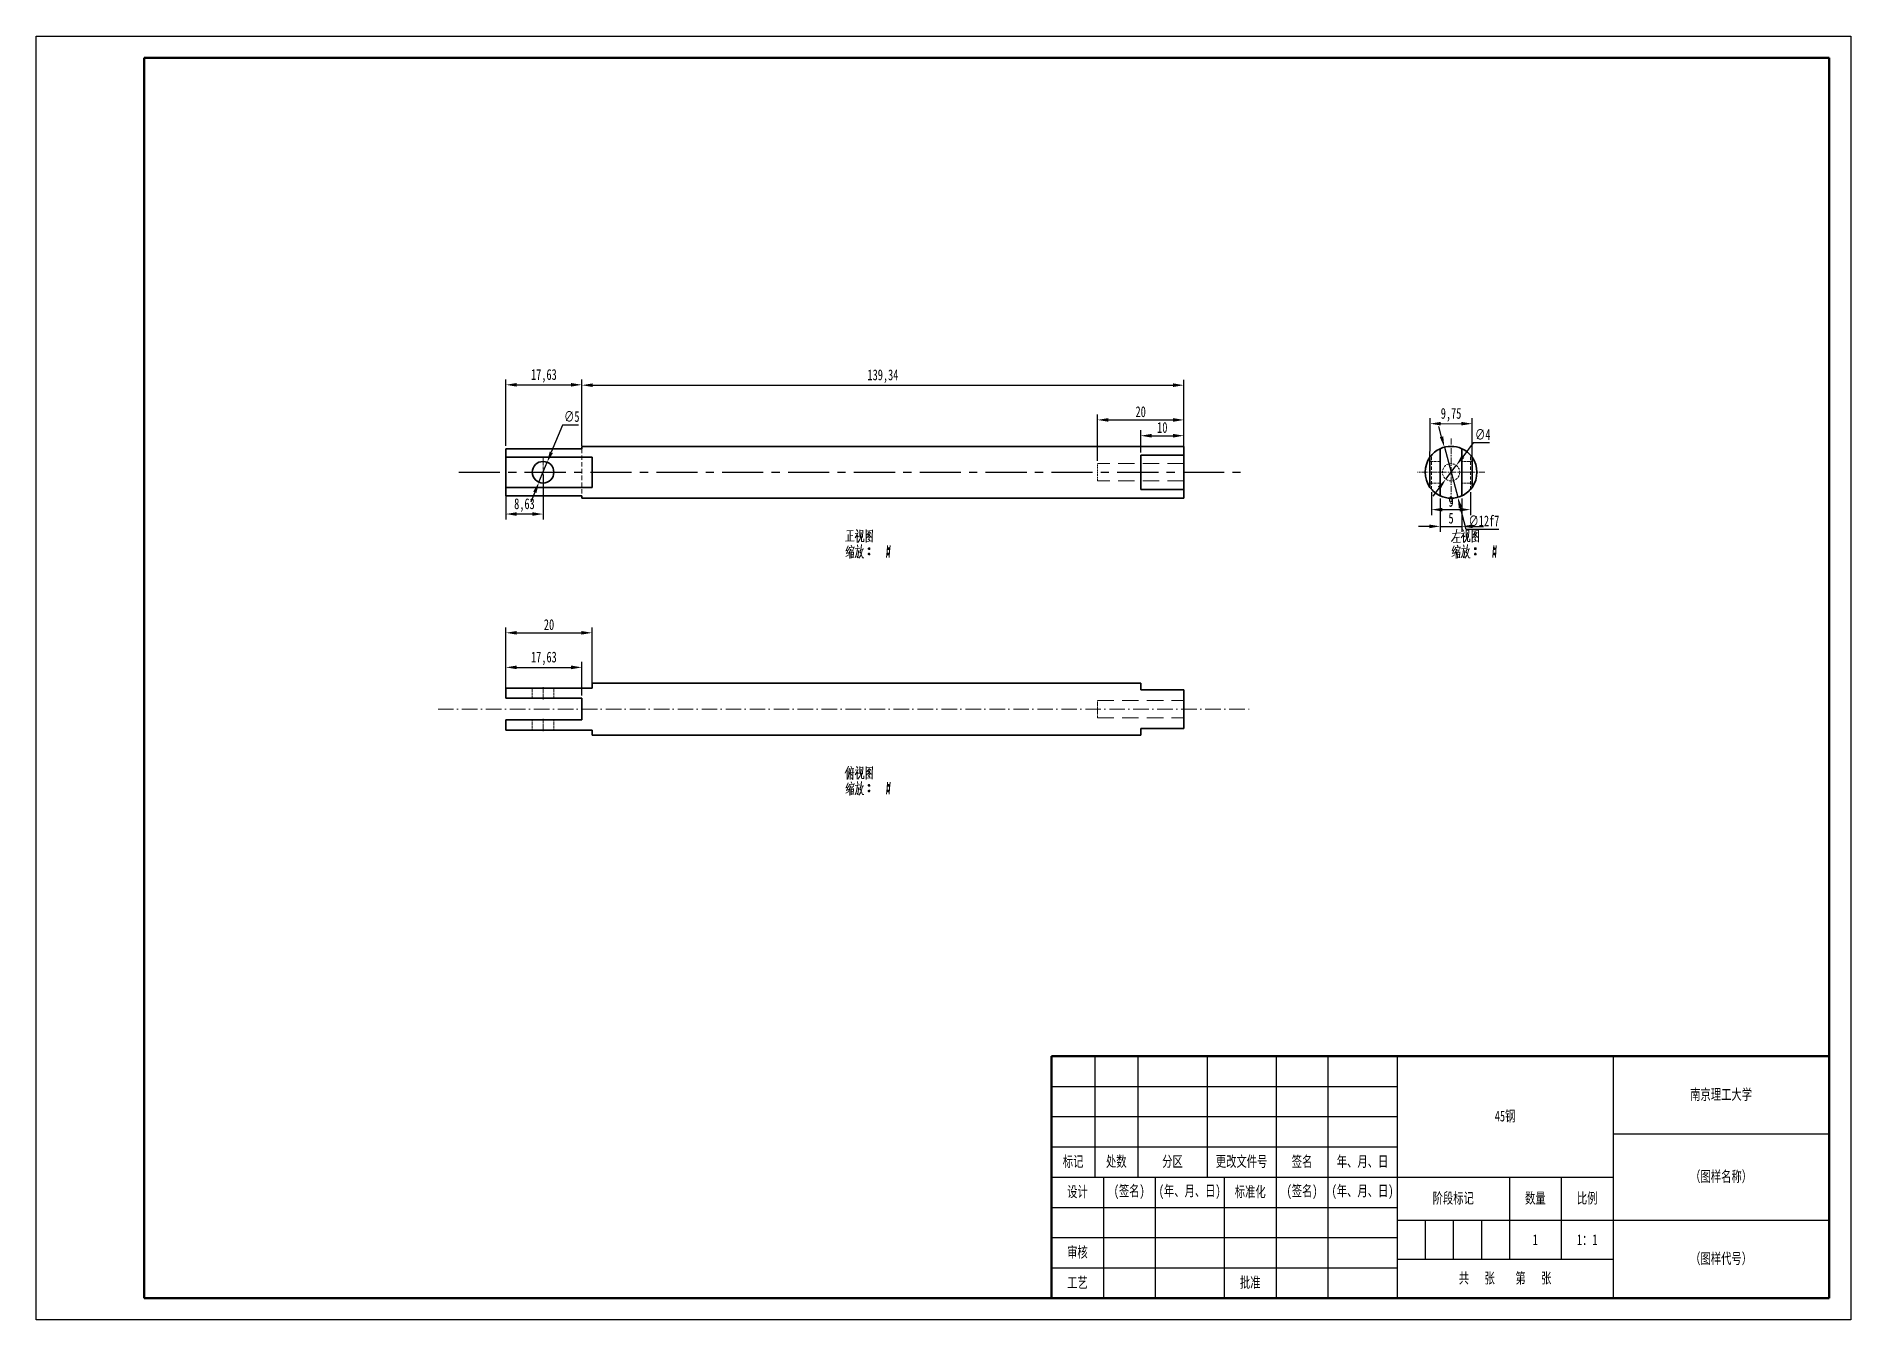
# Model space of a CAD drawing. Header units: millimetres. Extents: x 1050 to 2021, y 766 to 1186.
# Drawn here: x 1050 to 1470, y 765.6 to 1062.6 of the extents above; entities that cross this region are included whole.
import ezdxf

# ---------------------------------------------------------------- set-up
doc = ezdxf.new("R2010")
doc.units = ezdxf.units.MM
doc.header["$LTSCALE"] = 0.3
for name, pattern in [('CENTER', [50.8, 31.75, -6.35, 6.35, -6.35]), ('DASHDOT', [18.5, 12, -3, 0.5, -3]), ('DASHED', [19.05, 12.7, -6.35])]:
    doc.linetypes.add(name, pattern=pattern)
for name, color, linetype, lineweight in [('尺寸线', 3, 'Continuous', 25), ('粗实线', 7, 'Continuous', 50), ('细实线', 7, 'Continuous', 25), ('细文本', 7, 'Continuous', 25), ('细点画线', 1, 'CENTER', 25), ('虚线', 2, 'DASHED', 25)]:
    doc.layers.add(name, color=color, linetype=linetype, lineweight=lineweight)
doc.styles.add('NUT Standard', font='simfang.ttf', dxfattribs={"width": 0.7, "height": 2.5})
doc.dimstyles.new('NUT Standard', dxfattribs={"dimtxt": 2.5, "dimasz": 2.5, "dimexe": 1.25, "dimexo": 0.625, "dimtad": 1, "dimtoh": 1, "dimtxsty": 'NUT Standard', "dimcen": 2.5, "dimadec": 0, "dimazin": 0, "dimtfac": 1, "dimtmove": 0, "dimatfit": 3, "dimfxl": 1, "dimarcsym": 0})

msp = doc.modelspace()

# ---------------------------------------------------------------- texts
at = {"layer": '粗实线', "char_height": 2.5, "attachment_point": 5, "style": 'NUT Standard'}
for s, insert in [('\\pxqc;{\\fFangSong|b0|i0|c134|p49;1}', (1397.042, 784.119)), ('\\pxqc;{\\fFangSong|b0|i0|c134|p49;1：1}', (1409.042, 784.119))]:
    msp.add_mtext_dynamic_manual_height_columns(s, width=12, gutter_width=12.5, heights=[0], dxfattribs=dict(at, insert=insert))
at = {"layer": '细文本', "char_height": 2.5, "attachment_point": 5, "style": 'NUT Standard'}
for s, insert, width in [('{\\fFangSong|b0|i0|c134|p49;南京理工大学}', (1440.042, 817.619), 50), ('45钢', (1390.042, 812.619), 50), ('标记', (1290.042, 802.119), 10), ('处数', (1300.042, 802.119), 10), ('分区', (1313.042, 802.119), 16), ('更改文件号', (1329.042, 802.119), 16), ('签名', (1343.042, 802.119), 12), ('年、月、日', (1357.042, 802.119), 16), ('（图样名称）', (1440.042, 798.619), 50), ('设计', (1291.042, 795.119), 12), ('(签名)', (1303.042, 795.119), 12), ('(年、月、日)', (1317.042, 795.119), 16), ('标准化', (1331.042, 795.119), 12), ('(签名)', (1343.042, 795.119), 12), ('(年、月、日)', (1357.042, 795.119), 16), ('阶段标记', (1378.042, 793.619), 26), ('数量', (1397.042, 793.619), 12), ('比例', (1409.042, 793.619), 12), ('审核', (1291.042, 781.119), 12), ('（图样代号）', (1440.042, 779.619), 50), ('工艺', (1291.042, 774.119), 12), ('批准', (1331.042, 774.119), 12), ('共   张    第   张', (1390.042, 775.119), 50)]:
    msp.add_mtext(s, dxfattribs=dict(at, insert=insert, width=width))

# ---------------------------------------------------------------- blocks, each defined once
blk = doc.blocks.new('*D5')
at = {"layer": 'Defpoints', "color": 0, "transparency": 16777216}
for p in [(1315.69, 981.88), (1176.35, 967.73), (1315.69, 967.73)]:
    blk.add_point(p, dxfattribs=at)
at = {"layer": '尺寸线', "color": 0, "lineweight": -2, "transparency": 16777216}
for p, q in [((1176.35, 968.35), (1176.35, 983.13)), ((1315.69, 968.35), (1315.69, 983.13)), ((1178.85, 981.88), (1313.19, 981.88))]:
    blk.add_line(p, q, dxfattribs=at)
at = {"layer": '尺寸线', "color": 0, "transparency": 16777216}
for points in [[(1178.85, 982.3), (1178.85, 981.46), (1176.35, 981.88)], [(1313.19, 982.3), (1313.19, 981.46), (1315.69, 981.88)]]:
    blk.add_solid(points, dxfattribs=at)
at = {"layer": '尺寸线', "color": 0, "transparency": 16777216, "insert": (1246.02, 983.95), "char_height": 2.5, "attachment_point": 5, "style": 'NUT Standard'}
blk.add_mtext('139,34', dxfattribs=at)
blk = doc.blocks.new('*D6')
at = {"layer": 'Defpoints', "color": 0, "transparency": 16777216}
for p in [(1176.35, 981.97), (1158.73, 967.18), (1176.35, 967.18)]:
    blk.add_point(p, dxfattribs=at)
at = {"layer": '尺寸线', "color": 0, "lineweight": -2, "transparency": 16777216}
for p, q in [((1158.73, 967.81), (1158.73, 983.22)), ((1176.35, 967.81), (1176.35, 983.22)), ((1161.23, 981.97), (1173.85, 981.97))]:
    blk.add_line(p, q, dxfattribs=at)
at = {"layer": '尺寸线', "color": 0, "transparency": 16777216}
for points in [[(1161.23, 982.38), (1161.23, 981.55), (1158.73, 981.97)], [(1173.85, 982.38), (1173.85, 981.55), (1176.35, 981.97)]]:
    blk.add_solid(points, dxfattribs=at)
at = {"layer": '尺寸线', "color": 0, "transparency": 16777216, "insert": (1167.54, 984.03), "char_height": 2.5, "attachment_point": 5, "style": 'NUT Standard'}
blk.add_mtext('17,63', dxfattribs=at)
blk = doc.blocks.new('*D7')
at = {"layer": 'Defpoints', "color": 0, "transparency": 16777216}
for p in [(1315.69, 973.84), (1295.69, 963.73), (1315.69, 963.73)]:
    blk.add_point(p, dxfattribs=at)
at = {"layer": '尺寸线', "color": 0, "lineweight": -2, "transparency": 16777216}
for p, q in [((1295.69, 964.35), (1295.69, 975.09)), ((1315.69, 964.35), (1315.69, 975.09)), ((1298.19, 973.84), (1313.19, 973.84))]:
    blk.add_line(p, q, dxfattribs=at)
at = {"layer": '尺寸线', "color": 0, "transparency": 16777216}
for points in [[(1298.19, 974.26), (1298.19, 973.42), (1295.69, 973.84)], [(1313.19, 974.26), (1313.19, 973.42), (1315.69, 973.84)]]:
    blk.add_solid(points, dxfattribs=at)
at = {"layer": '尺寸线', "color": 0, "transparency": 16777216, "insert": (1305.69, 975.73), "char_height": 2.5, "attachment_point": 5, "style": 'NUT Standard'}
blk.add_mtext('20', dxfattribs=at)
blk = doc.blocks.new('*D8')
at = {"layer": 'Defpoints', "color": 0, "transparency": 16777216}
for p in [(1315.69, 970.19), (1305.69, 965.7), (1315.69, 965.7)]:
    blk.add_point(p, dxfattribs=at)
at = {"layer": '尺寸线', "color": 0, "lineweight": -2, "transparency": 16777216}
for p, q in [((1305.69, 966.32), (1305.69, 971.44)), ((1315.69, 966.32), (1315.69, 971.44)), ((1308.19, 970.19), (1313.19, 970.19))]:
    blk.add_line(p, q, dxfattribs=at)
at = {"layer": '尺寸线', "color": 0, "transparency": 16777216}
for points in [[(1308.19, 970.61), (1308.19, 969.77), (1305.69, 970.19)], [(1313.19, 970.61), (1313.19, 969.77), (1315.69, 970.19)]]:
    blk.add_solid(points, dxfattribs=at)
at = {"layer": '尺寸线', "color": 0, "transparency": 16777216, "insert": (1310.69, 972.08), "char_height": 2.5, "attachment_point": 5, "style": 'NUT Standard'}
blk.add_mtext('10', dxfattribs=at)
blk = doc.blocks.new('*D9')
at = {"layer": 'Defpoints', "color": 0, "transparency": 16777216}
for p in [(1378.74, 963.32), (1376.32, 960.14)]:
    blk.add_point(p, dxfattribs=at)
at = {"layer": '尺寸线', "color": 0, "lineweight": -2, "transparency": 16777216}
for p, q in [((1382.68, 968.51), (1380.25, 965.31)), ((1386.43, 968.51), (1382.68, 968.51)), ((1376.32, 960.14), (1378.74, 963.32)), ((1374.81, 958.15), (1373.29, 956.16))]:
    blk.add_line(p, q, dxfattribs=at)
at = {"layer": '尺寸线', "color": 0, "transparency": 16777216}
for points in [[(1379.92, 965.56), (1380.58, 965.06), (1378.74, 963.32)], [(1374.47, 958.4), (1375.14, 957.89), (1376.32, 960.14)]]:
    blk.add_solid(points, dxfattribs=at)
at = {"layer": '尺寸线', "color": 0, "transparency": 16777216, "insert": (1384.87, 970.47), "char_height": 2.5, "attachment_point": 5, "style": 'NUT Standard'}
blk.add_mtext('∅4', dxfattribs=at)
blk = doc.blocks.new('*D10')
at = {"layer": 'Defpoints', "color": 0, "transparency": 16777216}
for p in [(1375.98, 967.52), (1379.08, 955.93)]:
    blk.add_point(p, dxfattribs=at)
at = {"layer": '尺寸线', "color": 0, "lineweight": -2, "transparency": 16777216}
for p, q in [((1375.33, 969.94), (1374.69, 972.35)), ((1375.98, 967.52), (1379.08, 955.93)), ((1381.06, 948.52), (1379.73, 953.52)), ((1388.59, 948.52), (1381.06, 948.52))]:
    blk.add_line(p, q, dxfattribs=at)
at = {"layer": '尺寸线', "color": 0, "transparency": 16777216}
for points in [[(1375.73, 970.05), (1374.93, 969.83), (1375.98, 967.52)], [(1380.13, 953.63), (1379.32, 953.41), (1379.08, 955.93)]]:
    blk.add_solid(points, dxfattribs=at)
at = {"layer": '尺寸线', "color": 0, "transparency": 16777216, "insert": (1385.14, 950.48), "char_height": 2.5, "width": 4.33, "attachment_point": 5, "style": 'NUT Standard'}
blk.add_mtext('∅12f7', dxfattribs=at)
blk = doc.blocks.new('*D13')
at = {"layer": 'Defpoints', "color": 0, "transparency": 16777216}
for p in [(1168.3, 964.04), (1166.4, 959.42)]:
    blk.add_point(p, dxfattribs=at)
at = {"layer": '尺寸线', "color": 0, "lineweight": -2, "transparency": 16777216}
for p, q in [((1171.85, 972.66), (1169.25, 966.35)), ((1175.53, 972.66), (1171.85, 972.66)), ((1166.4, 959.42), (1168.3, 964.04)), ((1165.45, 957.11), (1164.5, 954.79))]:
    blk.add_line(p, q, dxfattribs=at)
at = {"layer": '尺寸线', "color": 0, "transparency": 16777216}
for points in [[(1168.87, 966.51), (1169.64, 966.19), (1168.3, 964.04)], [(1165.06, 957.26), (1165.83, 956.95), (1166.4, 959.42)]]:
    blk.add_solid(points, dxfattribs=at)
at = {"layer": '尺寸线', "color": 0, "transparency": 16777216, "insert": (1174, 974.62), "char_height": 2.5, "attachment_point": 5, "style": 'NUT Standard'}
blk.add_mtext('∅5', dxfattribs=at)
blk = doc.blocks.new('*D14')
at = {"layer": 'Defpoints', "color": 0, "transparency": 16777216}
for p in [(1158.73, 961.73), (1167.35, 961.73), (1158.73, 952.06)]:
    blk.add_point(p, dxfattribs=at)
at = {"layer": '尺寸线', "color": 0, "lineweight": -2, "transparency": 16777216}
for p, q in [((1158.73, 961.1), (1158.73, 950.81)), ((1167.35, 961.1), (1167.35, 950.81)), ((1164.85, 952.06), (1161.23, 952.06))]:
    blk.add_line(p, q, dxfattribs=at)
at = {"layer": '尺寸线', "color": 0, "transparency": 16777216}
for points in [[(1161.23, 952.48), (1161.23, 951.65), (1158.73, 952.06)], [(1164.85, 952.48), (1164.85, 951.65), (1167.35, 952.06)]]:
    blk.add_solid(points, dxfattribs=at)
at = {"layer": '尺寸线', "color": 0, "transparency": 16777216, "insert": (1163.04, 954.13), "char_height": 2.5, "attachment_point": 5, "style": 'NUT Standard'}
blk.add_mtext('8,63', dxfattribs=at)
blk = doc.blocks.new('*D15')
at = {"layer": 'Defpoints', "color": 0, "transparency": 16777216}
for p in [(1382.41, 972.97), (1372.65, 958.23), (1382.4, 958.23)]:
    blk.add_point(p, dxfattribs=at)
at = {"layer": '尺寸线', "color": 0, "lineweight": -2, "transparency": 16777216}
for p, q in [((1372.65, 958.86), (1372.66, 974.23)), ((1375.16, 972.98), (1379.91, 972.97)), ((1382.4, 958.85), (1382.41, 974.22))]:
    blk.add_line(p, q, dxfattribs=at)
at = {"layer": '尺寸线', "color": 0, "transparency": 16777216}
for points in [[(1375.16, 973.39), (1375.16, 972.56), (1372.66, 972.98)], [(1379.91, 973.39), (1379.91, 972.56), (1382.41, 972.97)]]:
    blk.add_solid(points, dxfattribs=at)
at = {"layer": '尺寸线', "color": 0, "transparency": 16777216, "insert": (1377.53, 975.04), "char_height": 2.5, "attachment_point": 5, "rotation": 359.9879, "style": 'NUT Standard'}
blk.add_mtext('9,75', dxfattribs=at)
blk = doc.blocks.new('*D16')
at = {"layer": 'Defpoints', "color": 0, "transparency": 16777216}
for p in [(1373.03, 957.76), (1382.03, 957.76), (1382.03, 953.08)]:
    blk.add_point(p, dxfattribs=at)
at = {"layer": '尺寸线', "color": 0, "lineweight": -2, "transparency": 16777216}
for p, q in [((1373.03, 957.14), (1373.03, 951.83)), ((1382.03, 957.14), (1382.03, 951.83)), ((1375.53, 953.08), (1379.53, 953.08))]:
    blk.add_line(p, q, dxfattribs=at)
at = {"layer": '尺寸线', "color": 0, "transparency": 16777216}
for points in [[(1375.53, 953.5), (1375.53, 952.66), (1373.03, 953.08)], [(1379.53, 953.5), (1379.53, 952.66), (1382.03, 953.08)]]:
    blk.add_solid(points, dxfattribs=at)
at = {"layer": '尺寸线', "color": 0, "transparency": 16777216, "insert": (1377.53, 954.97), "char_height": 2.5, "attachment_point": 5, "style": 'NUT Standard'}
blk.add_mtext('9', dxfattribs=at)
blk = doc.blocks.new('*D17')
at = {"layer": 'Defpoints', "color": 0, "transparency": 16777216}
for p in [(1375.03, 956.27), (1380.03, 956.27), (1380.03, 949.21)]:
    blk.add_point(p, dxfattribs=at)
at = {"layer": '尺寸线', "color": 0, "lineweight": -2, "transparency": 16777216}
for p, q in [((1375.03, 955.65), (1375.03, 947.96)), ((1380.03, 955.65), (1380.03, 947.96)), ((1372.53, 949.21), (1370.03, 949.21)), ((1375.03, 949.21), (1380.03, 949.21)), ((1382.53, 949.21), (1385.03, 949.21))]:
    blk.add_line(p, q, dxfattribs=at)
at = {"layer": '尺寸线', "color": 0, "transparency": 16777216}
for points in [[(1372.53, 949.63), (1372.53, 948.79), (1375.03, 949.21)], [(1382.53, 949.63), (1382.53, 948.79), (1380.03, 949.21)]]:
    blk.add_solid(points, dxfattribs=at)
at = {"layer": '尺寸线', "color": 0, "transparency": 16777216, "insert": (1377.53, 951.1), "char_height": 2.5, "attachment_point": 5, "style": 'NUT Standard'}
blk.add_mtext('5', dxfattribs=at)
blk = doc.blocks.new('*D18')
at = {"layer": 'Defpoints', "color": 0, "transparency": 16777216}
for p in [(1178.73, 924.58), (1158.73, 911.79), (1178.73, 911.79)]:
    blk.add_point(p, dxfattribs=at)
at = {"layer": '尺寸线', "color": 0, "lineweight": -2, "transparency": 16777216}
for p, q in [((1158.73, 912.42), (1158.73, 925.83)), ((1161.23, 924.58), (1176.23, 924.58)), ((1178.73, 912.42), (1178.73, 925.83))]:
    blk.add_line(p, q, dxfattribs=at)
at = {"layer": '尺寸线', "color": 0, "transparency": 16777216}
for points in [[(1161.23, 924.99), (1161.23, 924.16), (1158.73, 924.58)], [(1176.23, 924.99), (1176.23, 924.16), (1178.73, 924.58)]]:
    blk.add_solid(points, dxfattribs=at)
at = {"layer": '尺寸线', "color": 0, "transparency": 16777216, "insert": (1168.73, 926.46), "char_height": 2.5, "attachment_point": 5, "style": 'NUT Standard'}
blk.add_mtext('20', dxfattribs=at)
blk = doc.blocks.new('*D19')
at = {"layer": 'Defpoints', "color": 0, "transparency": 16777216}
for p in [(1176.35, 916.58), (1158.73, 909.42), (1176.35, 909.42)]:
    blk.add_point(p, dxfattribs=at)
at = {"layer": '尺寸线', "color": 0, "lineweight": -2, "transparency": 16777216}
for p, q in [((1158.73, 910.04), (1158.73, 917.83)), ((1161.23, 916.58), (1173.85, 916.58)), ((1176.35, 910.04), (1176.35, 917.83))]:
    blk.add_line(p, q, dxfattribs=at)
at = {"layer": '尺寸线', "color": 0, "transparency": 16777216}
for points in [[(1161.23, 917), (1161.23, 916.16), (1158.73, 916.58)], [(1173.85, 917), (1173.85, 916.16), (1176.35, 916.58)]]:
    blk.add_solid(points, dxfattribs=at)
at = {"layer": '尺寸线', "color": 0, "transparency": 16777216, "insert": (1167.54, 918.65), "char_height": 2.5, "attachment_point": 5, "style": 'NUT Standard'}
blk.add_mtext('17,63', dxfattribs=at)

# ---------------------------------------------------------------- dimensions: what is measured, and where the dimension line sits
at = {"layer": '尺寸线'}
for p1, p2, distance, picture, middle in [((1158.726435492, 967.183115294), (1176.351435492, 967.183115294), 14.783254405, '*D6', (1167.538935492, 984.034226841)), ((1176.351, 967.729), (1315.694, 967.729), 14.153, '*D5', (1246.023, 983.949)), ((1295.694, 963.729), (1315.694, 963.729), 10.11, '*D7', (1305.694, 975.728)), ((1372.654, 958.231), (1382.402, 958.229), 14.745, '*D15', (1377.532, 975.043)), ((1305.694, 965.697), (1315.694, 965.697), 4.492, '*D8', (1310.694, 972.079)), ((1167.351435492, 961.728754332), (1158.726435492, 961.728754332), 9.665384402, '*D14', (1163.038935492, 954.131227073)), ((1373.029, 957.76), (1382.029, 957.76), -4.68, '*D16', (1377.529, 954.97)), ((1375.029, 956.274), (1380.029, 956.274), -7.065, '*D17', (1377.529, 951.099)), ((1158.726, 911.792), (1178.726, 911.792), 12.784, '*D18', (1168.726, 926.464)), ((1158.726435492, 909.418115904), (1176.351435492, 909.418115904), 7.162834234, '*D19', (1167.538935492, 918.648807281))]:
    dim = msp.add_aligned_dim(p1=p1, p2=p2, distance=distance, dimstyle='NUT Standard', dxfattribs=at)
    dim.commit()
    dim.dimension.update_dxf_attribs({"geometry": picture, "text_midpoint": middle})
for p1, p2, picture, middle in [((1166.4, 959.417), (1168.303, 964.041), '*D13', (1174.001, 972.657)), ((1376.319, 960.136), (1378.739, 963.321), '*D9', (1384.868, 968.51))]:
    dim = msp.add_diameter_dim_2p(p1=p1, p2=p2, dimstyle='NUT Standard', dxfattribs=at)
    dim.commit()
    dim.dimension.update_dxf_attribs({"geometry": picture, "text_midpoint": middle, "dimtype": 163})
dim = msp.add_diameter_dim_2p(p1=(1375.978, 967.525), p2=(1379.08, 955.933), text='<>f7', dimstyle='NUT Standard', dxfattribs=at)
dim.commit()
dim.dimension.update_dxf_attribs({"geometry": '*D10', "text_midpoint": (1385.138, 950.483)})

# ---------------------------------------------------------------- linework, layer by layer
for p, q in [((1050.042, 1062.619), (1470.042, 1062.619)), ((1050.042, 765.619), (1050.042, 1062.619)), ((1470.042, 1062.619), (1470.042, 765.619)), ((1470.042, 765.619), (1050.042, 765.619))]:
    msp.add_line(p, q)
at = {"color": 7, "lineweight": 35}
for p, q in [((1158.726, 965.229), (1158.726, 967.183)), ((1158.726, 967.183), (1176.351, 967.183)), ((1158.726, 967.183), (1176.351, 967.183)), ((1176.351, 967.729), (1176.351, 967.183)), ((1315.694, 967.729), (1176.351, 967.729)), ((1315.694, 965.697), (1315.694, 967.729)), ((1375.029, 967.183), (1375.029, 956.274)), ((1380.029, 967.183), (1380.029, 956.274)), ((1158.726, 965.229), (1158.726, 958.229)), ((1158.726, 965.229), (1178.726, 965.229)), ((1178.726, 965.229), (1178.726, 958.229)), ((1315.694, 965.697), (1305.694, 965.697)), ((1305.694, 957.76), (1305.694, 965.697)), ((1315.694, 957.76), (1315.694, 965.697)), ((1372.655, 965.229), (1372.655, 958.229)), ((1382.402, 965.229), (1382.402, 958.229)), ((1158.726, 956.274), (1158.726, 958.229)), ((1158.726, 958.229), (1178.726, 958.229)), ((1315.694, 957.76), (1305.694, 957.76)), ((1315.694, 955.729), (1315.694, 957.76)), ((1158.726, 956.274), (1176.351, 956.274)), ((1176.351, 956.274), (1176.351, 955.729)), ((1315.694, 955.729), (1176.351, 955.729)), ((1158.726, 909.418), (1158.726, 911.792)), ((1158.726, 911.792), (1178.726, 911.792)), ((1178.726, 912.918), (1178.726, 911.792)), ((1178.726, 912.918), (1305.694, 912.918)), ((1305.694, 911.418), (1305.694, 912.918)), ((1315.694, 911.418), (1305.694, 911.418)), ((1315.694, 906.918), (1315.694, 911.418)), ((1158.726, 909.418), (1176.351, 909.418)), ((1176.351, 909.418), (1176.351, 906.918)), ((1158.726, 902.045), (1158.726, 904.418)), ((1158.726, 904.418), (1176.351, 904.418)), ((1176.351, 906.918), (1176.351, 904.418)), ((1315.694, 902.418), (1315.694, 906.918)), ((1158.726, 902.045), (1178.726, 902.045)), ((1178.726, 902.045), (1178.726, 900.918)), ((1178.726, 900.918), (1305.694, 900.918)), ((1315.694, 902.418), (1305.694, 902.418)), ((1305.694, 900.918), (1305.694, 902.418))]:
    msp.add_line(p, q, dxfattribs=at)
at = {"color": 7, "linetype": 'DASHED', "lineweight": 13}
for p, q in [((1158.726, 965.229), (1178.726, 965.229)), ((1158.726, 958.229), (1178.726, 958.229))]:
    msp.add_line(p, q, dxfattribs=at)
at = {"color": 7, "linetype": 'DASHED', "lineweight": 13, "ltscale": 0.25}
for p, q in [((1315.694, 965.697), (1305.694, 965.697)), ((1315.694, 957.76), (1305.694, 957.76))]:
    msp.add_line(p, q, dxfattribs=at)
at = {"color": 7, "linetype": 'DASHED', "lineweight": 13, "ltscale": 0.440625}
msp.add_line((1158.726, 956.274), (1176.351, 956.274), dxfattribs=at)
at = {"color": 7, "lineweight": 13}
for points in [[(1237.385, 945.754), (1239.345, 945.859)], [(1237.665, 948.169), (1239.17, 948.239)], [(1237.945, 947.364), (1237.945, 945.789)], [(1238.435, 948.169), (1238.435, 947.014), (1238.435, 945.824)], [(1238.435, 947.049), (1239.065, 947.119)], [(1240.255, 947.784), (1240.08, 947.294), (1239.59, 946.559)], [(1239.625, 947.574), (1240.185, 947.644)], [(1239.905, 948.449), (1240.185, 948.029)], [(1240.08, 947.294), (1240.08, 945.509)], [(1240.08, 947.119), (1240.395, 946.804)], [(1240.185, 945.509), (1240.465, 945.789)], [(1240.465, 945.789), (1240.71, 946.139)], [(1240.675, 948.414), (1240.675, 946.734)], [(1241.34, 948.239), (1240.675, 948.169)], [(1240.885, 946.769), (1240.71, 946.139)], [(1240.99, 947.819), (1240.885, 946.769)], [(1241.025, 945.789), (1241.025, 946.874)], [(1241.165, 945.684), (1241.025, 945.789)], [(1241.585, 945.684), (1241.165, 945.684)], [(1241.27, 946.664), (1241.34, 948.344)], [(1241.585, 946.314), (1241.585, 945.684)], [(1242.11, 948.449), (1242.11, 946.979), (1242.11, 945.474)], [(1242.11, 948.414), (1242.11, 947.014), (1242.11, 945.614)], [(1243.58, 948.274), (1242.11, 948.134)], [(1242.11, 945.719), (1243.475, 945.824)], [(1242.18, 946.524), (1242.67, 946.944)], [(1242.88, 947.994), (1242.32, 947.189)], [(1242.635, 947.434), (1243.335, 946.699)], [(1242.635, 946.349), (1242.985, 945.964)], [(1242.67, 947.644), (1243.125, 947.714)], [(1242.67, 946.944), (1242.88, 947.224)], [(1242.74, 946.734), (1242.985, 946.454)], [(1242.88, 947.224), (1243.23, 947.854)], [(1243.335, 946.699), (1243.51, 946.734)], [(1243.545, 945.544), (1243.545, 945.649), (1243.475, 945.824)], [(1243.545, 945.649), (1243.545, 947.014), (1243.58, 948.414)], [(1378.229, 946.559), (1377.669, 945.684)], [(1377.879, 947.539), (1379.699, 947.679)], [(1377.984, 945.439), (1379.699, 945.544)], [(1378.684, 947.609), (1378.229, 946.559)], [(1378.369, 946.629), (1379.454, 946.734)], [(1378.894, 948.554), (1378.684, 947.609)], [(1378.894, 946.664), (1378.859, 945.474)], [(1380.574, 947.784), (1380.399, 947.294), (1379.909, 946.559)], [(1379.944, 947.574), (1380.504, 947.644)], [(1380.224, 948.449), (1380.504, 948.029)], [(1380.399, 947.294), (1380.399, 945.509)], [(1380.399, 947.119), (1380.714, 946.804)], [(1380.504, 945.509), (1380.784, 945.789)], [(1380.784, 945.789), (1381.029, 946.139)], [(1380.994, 948.414), (1380.994, 946.734)], [(1381.659, 948.239), (1380.994, 948.169)], [(1381.204, 946.769), (1381.029, 946.139)], [(1381.309, 947.819), (1381.204, 946.769)], [(1381.344, 945.789), (1381.344, 946.874)], [(1381.484, 945.684), (1381.344, 945.789)], [(1381.904, 945.684), (1381.484, 945.684)], [(1381.589, 946.664), (1381.659, 948.344)], [(1381.904, 946.314), (1381.904, 945.684)], [(1382.429, 948.449), (1382.429, 946.979), (1382.429, 945.474)], [(1382.429, 948.414), (1382.429, 947.014), (1382.429, 945.614)], [(1383.899, 948.274), (1382.429, 948.134)], [(1382.429, 945.719), (1383.794, 945.824)], [(1382.499, 946.524), (1382.989, 946.944)], [(1383.199, 947.994), (1382.639, 947.189)], [(1382.954, 947.434), (1383.654, 946.699)], [(1382.954, 946.349), (1383.304, 945.964)], [(1382.989, 947.644), (1383.444, 947.714)], [(1382.989, 946.944), (1383.199, 947.224)], [(1383.059, 946.734), (1383.304, 946.454)], [(1383.199, 947.224), (1383.549, 947.854)], [(1383.654, 946.699), (1383.829, 946.734)], [(1383.864, 945.544), (1383.864, 945.649), (1383.794, 945.824)], [(1383.864, 945.649), (1383.864, 947.014), (1383.899, 948.414)], [(1237.42, 942.254), (1238.12, 942.639)], [(1237.875, 943.689), (1237.455, 943.549)], [(1237.945, 944.704), (1237.49, 943.619)], [(1237.525, 942.919), (1238.05, 943.094)], [(1238.015, 943.934), (1237.56, 942.919)], [(1238.33, 943.409), (1238.015, 942.919)], [(1238.26, 944.389), (1238.155, 943.829)], [(1238.26, 944.249), (1239.31, 944.389)], [(1238.505, 943.969), (1238.33, 943.409)], [(1238.365, 943.479), (1238.365, 941.764)], [(1238.575, 943.689), (1239.275, 943.794)], [(1238.645, 944.879), (1238.82, 944.494)], [(1238.645, 943.269), (1238.68, 941.869)], [(1238.645, 943.164), (1239.17, 943.234)], [(1238.68, 942.604), (1239.065, 942.674)], [(1239.135, 942.114), (1238.715, 942.044)], [(1238.89, 943.724), (1238.82, 943.164)], [(1239.205, 943.339), (1239.135, 941.939)], [(1239.345, 944.494), (1239.205, 944.039)], [(1240.115, 944.109), (1240.01, 943.199), (1239.905, 942.779), (1239.59, 941.904)], [(1239.625, 944.039), (1240.675, 944.179)], [(1240.43, 943.619), (1240.325, 942.779), (1240.185, 941.939), (1239.975, 942.219)], [(1240.045, 943.444), (1240.43, 943.514)], [(1240.115, 944.949), (1240.22, 944.389)], [(1240.815, 942.359), (1240.43, 941.834)], [(1240.815, 943.619), (1240.64, 943.059)], [(1240.745, 943.374), (1241.305, 941.939)], [(1240.955, 944.249), (1240.815, 943.619)], [(1241.095, 942.989), (1240.815, 942.359)], [(1240.885, 943.864), (1241.585, 944.004)], [(1241.025, 944.984), (1240.955, 944.249)], [(1241.305, 943.934), (1241.095, 942.989)], [(1241.305, 941.939), (1241.62, 941.939)], [(1242.635, 944.074), (1243.02, 944.074)], [(1242.635, 942.814), (1243.02, 942.814)], [(1242.67, 944.179), (1242.985, 944.179)], [(1242.67, 943.934), (1242.985, 943.934)], [(1242.67, 942.919), (1242.985, 942.919)], [(1242.67, 942.674), (1242.985, 942.674)], [(1247.08, 944.809), (1246.975, 943.409), (1246.87, 942.009)], [(1247.08, 944.074), (1247.465, 944.074)], [(1247.08, 942.814), (1247.465, 942.814)], [(1247.115, 944.179), (1247.43, 944.179)], [(1247.115, 943.934), (1247.43, 943.934)], [(1247.115, 942.919), (1247.43, 942.919)], [(1247.115, 942.674), (1247.43, 942.674)], [(1247.675, 944.809), (1247.57, 943.409), (1247.465, 942.009)], [(1377.739, 942.254), (1378.439, 942.639)], [(1378.194, 943.689), (1377.774, 943.549)], [(1378.264, 944.704), (1377.809, 943.619)], [(1377.844, 942.919), (1378.369, 943.094)], [(1378.334, 943.934), (1377.879, 942.919)], [(1378.649, 943.409), (1378.334, 942.919)], [(1378.579, 944.389), (1378.474, 943.829)], [(1378.579, 944.249), (1379.629, 944.389)], [(1378.824, 943.969), (1378.649, 943.409)], [(1378.684, 943.479), (1378.684, 941.764)], [(1378.894, 943.689), (1379.594, 943.794)], [(1378.964, 944.879), (1379.139, 944.494)], [(1378.964, 943.269), (1378.999, 941.869)], [(1378.964, 943.164), (1379.489, 943.234)], [(1378.999, 942.604), (1379.384, 942.674)], [(1379.454, 942.114), (1379.034, 942.044)], [(1379.209, 943.724), (1379.139, 943.164)], [(1379.524, 943.339), (1379.454, 941.939)], [(1379.664, 944.494), (1379.524, 944.039)], [(1380.434, 944.109), (1380.329, 943.199), (1380.224, 942.779), (1379.909, 941.904)], [(1379.944, 944.039), (1380.994, 944.179)], [(1380.749, 943.619), (1380.644, 942.779), (1380.504, 941.939), (1380.294, 942.219)], [(1380.364, 943.444), (1380.749, 943.514)], [(1380.434, 944.949), (1380.539, 944.389)], [(1381.134, 942.359), (1380.749, 941.834)], [(1381.134, 943.619), (1380.959, 943.059)], [(1381.064, 943.374), (1381.624, 941.939)], [(1381.274, 944.249), (1381.134, 943.619)], [(1381.414, 942.989), (1381.134, 942.359)], [(1381.204, 943.864), (1381.904, 944.004)], [(1381.344, 944.984), (1381.274, 944.249)], [(1381.624, 943.934), (1381.414, 942.989)], [(1381.624, 941.939), (1381.939, 941.939)], [(1382.954, 944.074), (1383.339, 944.074)], [(1382.954, 942.814), (1383.339, 942.814)], [(1382.989, 944.179), (1383.304, 944.179)], [(1382.989, 943.934), (1383.304, 943.934)], [(1382.989, 942.919), (1383.304, 942.919)], [(1382.989, 942.674), (1383.304, 942.674)], [(1387.399, 944.809), (1387.294, 943.409), (1387.189, 942.009)], [(1387.399, 944.074), (1387.784, 944.074)], [(1387.399, 942.814), (1387.784, 942.814)], [(1387.434, 944.179), (1387.749, 944.179)], [(1387.434, 943.934), (1387.749, 943.934)], [(1387.434, 942.919), (1387.749, 942.919)], [(1387.434, 942.674), (1387.749, 942.674)], [(1387.994, 944.809), (1387.889, 943.409), (1387.784, 942.009)], [(1238.015, 893.743), (1237.315, 892.133)], [(1237.77, 893.078), (1237.77, 891.853), (1237.77, 890.593)], [(1238.05, 891.328), (1237.875, 890.698)], [(1238.155, 891.958), (1238.05, 891.328)], [(1238.19, 893.253), (1238.155, 891.958)], [(1238.19, 893.008), (1239.31, 893.183)], [(1238.47, 892.378), (1238.225, 891.923)], [(1238.575, 892.903), (1238.47, 892.378)], [(1238.47, 892.378), (1238.47, 890.628)], [(1238.575, 893.708), (1238.785, 893.218)], [(1238.575, 892.203), (1239.38, 892.343)], [(1238.645, 891.958), (1238.785, 891.538)], [(1239.03, 890.593), (1238.75, 891.048)], [(1239.03, 893.008), (1239.03, 891.818), (1239.03, 890.593)], [(1240.255, 892.973), (1240.08, 892.483), (1239.59, 891.748)], [(1239.625, 892.763), (1240.185, 892.833)], [(1239.905, 893.638), (1240.185, 893.218)], [(1240.08, 892.483), (1240.08, 890.698)], [(1240.08, 892.308), (1240.395, 891.993)], [(1240.185, 890.698), (1240.465, 890.978)], [(1240.465, 890.978), (1240.71, 891.328)], [(1240.675, 893.603), (1240.675, 891.923)], [(1241.34, 893.428), (1240.675, 893.358)], [(1240.885, 891.958), (1240.71, 891.328)], [(1240.99, 893.008), (1240.885, 891.958)], [(1241.025, 890.978), (1241.025, 892.063)], [(1241.165, 890.873), (1241.025, 890.978)], [(1241.585, 890.873), (1241.165, 890.873)], [(1241.27, 891.853), (1241.34, 893.533)], [(1241.585, 891.503), (1241.585, 890.873)], [(1242.11, 893.638), (1242.11, 892.168), (1242.11, 890.663)], [(1242.11, 893.603), (1242.11, 892.203), (1242.11, 890.803)], [(1243.58, 893.463), (1242.11, 893.323)], [(1242.11, 890.908), (1243.475, 891.013)], [(1242.18, 891.713), (1242.67, 892.133)], [(1242.88, 893.183), (1242.32, 892.378)], [(1242.635, 892.623), (1243.335, 891.888)], [(1242.635, 891.538), (1242.985, 891.153)], [(1242.67, 892.833), (1243.125, 892.903)], [(1242.67, 892.133), (1242.88, 892.413)], [(1242.74, 891.923), (1242.985, 891.643)], [(1242.88, 892.413), (1243.23, 893.043)], [(1243.335, 891.888), (1243.51, 891.923)], [(1243.545, 890.733), (1243.545, 890.838), (1243.475, 891.013)], [(1243.545, 890.838), (1243.545, 892.203), (1243.58, 893.603)], [(1237.42, 887.443), (1238.12, 887.828)], [(1237.875, 888.878), (1237.455, 888.738)], [(1237.945, 889.893), (1237.49, 888.808)], [(1237.525, 888.108), (1238.05, 888.283)], [(1238.015, 889.123), (1237.56, 888.108)], [(1238.33, 888.598), (1238.015, 888.108)], [(1238.26, 889.578), (1238.155, 889.018)], [(1238.26, 889.438), (1239.31, 889.578)], [(1238.505, 889.158), (1238.33, 888.598)], [(1238.365, 888.668), (1238.365, 886.953)], [(1238.575, 888.878), (1239.275, 888.983)], [(1238.645, 890.068), (1238.82, 889.683)], [(1238.645, 888.458), (1238.68, 887.058)], [(1238.645, 888.353), (1239.17, 888.423)], [(1238.68, 887.793), (1239.065, 887.863)], [(1239.135, 887.303), (1238.715, 887.233)], [(1238.89, 888.913), (1238.82, 888.353)], [(1239.205, 888.528), (1239.135, 887.128)], [(1239.345, 889.683), (1239.205, 889.228)], [(1240.115, 889.298), (1240.01, 888.388), (1239.905, 887.968), (1239.59, 887.093)], [(1239.625, 889.228), (1240.675, 889.368)], [(1240.43, 888.808), (1240.325, 887.968), (1240.185, 887.128), (1239.975, 887.408)], [(1240.045, 888.633), (1240.43, 888.703)], [(1240.115, 890.138), (1240.22, 889.578)], [(1240.815, 887.548), (1240.43, 887.023)], [(1240.815, 888.808), (1240.64, 888.248)], [(1240.745, 888.563), (1241.305, 887.128)], [(1240.955, 889.438), (1240.815, 888.808)], [(1241.095, 888.178), (1240.815, 887.548)], [(1240.885, 889.053), (1241.585, 889.193)], [(1241.025, 890.173), (1240.955, 889.438)], [(1241.305, 889.123), (1241.095, 888.178)], [(1241.305, 887.128), (1241.62, 887.128)], [(1242.635, 889.263), (1243.02, 889.263)], [(1242.635, 888.003), (1243.02, 888.003)], [(1242.67, 889.368), (1242.985, 889.368)], [(1242.67, 889.123), (1242.985, 889.123)], [(1242.67, 888.108), (1242.985, 888.108)], [(1242.67, 887.863), (1242.985, 887.863)], [(1247.08, 889.998), (1246.975, 888.598), (1246.87, 887.198)], [(1247.08, 889.263), (1247.465, 889.263)], [(1247.08, 888.003), (1247.465, 888.003)], [(1247.115, 889.368), (1247.43, 889.368)], [(1247.115, 889.123), (1247.43, 889.123)], [(1247.115, 888.108), (1247.43, 888.108)], [(1247.115, 887.863), (1247.43, 887.863)], [(1247.675, 889.998), (1247.57, 888.598), (1247.465, 887.198)]]:
    msp.add_lwpolyline(points, dxfattribs=at)
for points in [[(1242.74, 943.864), (1242.915, 943.864), (1243.02, 943.969), (1243.02, 944.144), (1242.915, 944.249), (1242.74, 944.249), (1242.635, 944.144), (1242.635, 943.969)], [(1242.74, 942.604), (1242.915, 942.604), (1243.02, 942.709), (1243.02, 942.884), (1242.915, 942.989), (1242.74, 942.989), (1242.635, 942.884), (1242.635, 942.709)], [(1247.185, 943.864), (1247.36, 943.864), (1247.465, 943.969), (1247.465, 944.144), (1247.36, 944.249), (1247.185, 944.249), (1247.08, 944.144), (1247.08, 943.969)], [(1247.185, 942.604), (1247.36, 942.604), (1247.465, 942.709), (1247.465, 942.884), (1247.36, 942.989), (1247.185, 942.989), (1247.08, 942.884), (1247.08, 942.709)], [(1383.059, 943.864), (1383.234, 943.864), (1383.339, 943.969), (1383.339, 944.144), (1383.234, 944.249), (1383.059, 944.249), (1382.954, 944.144), (1382.954, 943.969)], [(1383.059, 942.604), (1383.234, 942.604), (1383.339, 942.709), (1383.339, 942.884), (1383.234, 942.989), (1383.059, 942.989), (1382.954, 942.884), (1382.954, 942.709)], [(1387.504, 943.864), (1387.679, 943.864), (1387.784, 943.969), (1387.784, 944.144), (1387.679, 944.249), (1387.504, 944.249), (1387.399, 944.144), (1387.399, 943.969)], [(1387.504, 942.604), (1387.679, 942.604), (1387.784, 942.709), (1387.784, 942.884), (1387.679, 942.989), (1387.504, 942.989), (1387.399, 942.884), (1387.399, 942.709)], [(1242.74, 889.053), (1242.915, 889.053), (1243.02, 889.158), (1243.02, 889.333), (1242.915, 889.438), (1242.74, 889.438), (1242.635, 889.333), (1242.635, 889.158)], [(1242.74, 887.793), (1242.915, 887.793), (1243.02, 887.898), (1243.02, 888.073), (1242.915, 888.178), (1242.74, 888.178), (1242.635, 888.073), (1242.635, 887.898)], [(1247.185, 889.053), (1247.36, 889.053), (1247.465, 889.158), (1247.465, 889.333), (1247.36, 889.438), (1247.185, 889.438), (1247.08, 889.333), (1247.08, 889.158)], [(1247.185, 887.793), (1247.36, 887.793), (1247.465, 887.898), (1247.465, 888.073), (1247.36, 888.178), (1247.185, 888.178), (1247.08, 888.073), (1247.08, 887.898)]]:
    msp.add_lwpolyline(points, close=True, dxfattribs=at)
at = {"color": 7, "lineweight": 35}
msp.add_circle((1167.351, 961.729), 2.5, dxfattribs=at)
at = {"color": 7, "linetype": 'DASHED', "lineweight": 13, "ltscale": 0.133333}
msp.add_circle((1377.529, 961.729), 2, dxfattribs=at)
at = {"color": 7, "lineweight": 35}
for start, end in [(114.62432, 144.31467), (65.37568, 114.62432), (35.68533, 65.37568), (144.31467, 215.68533), (324.31467, 35.68533), (215.68533, 245.37568), (294.62432, 324.31467), (245.37568, 294.62432)]:
    msp.add_arc((1377.529, 961.729), 6, start, end, dxfattribs=at)
at = {"layer": '粗实线'}
for p, q in [((1075.042, 770.619), (1075.042, 1057.619)), ((1075.042, 1057.619), (1465.042, 1057.619)), ((1465.042, 1057.619), (1465.042, 770.619)), ((1285.042, 826.619), (1465.042, 826.619)), ((1285.042, 770.619), (1285.042, 826.619)), ((1465.042, 770.619), (1075.042, 770.619)), ((1285.042, 770.619), (1465.042, 770.619))]:
    msp.add_line(p, q, dxfattribs=at)
at = {"layer": '细实线'}
for p, q in [((1295.042, 826.619), (1295.042, 798.619)), ((1305.042, 826.619), (1305.042, 798.619)), ((1321.042, 826.619), (1321.042, 798.619)), ((1337.042, 826.619), (1337.042, 798.619)), ((1349.042, 826.619), (1349.042, 798.619)), ((1365.042, 826.619), (1365.042, 770.619)), ((1415.042, 826.619), (1415.042, 770.619)), ((1285.042, 819.619), (1365.042, 819.619)), ((1285.042, 812.619), (1365.042, 812.619)), ((1415.042, 808.619), (1465.042, 808.619)), ((1285.042, 805.619), (1365.042, 805.619)), ((1285.042, 798.619), (1415.042, 798.619)), ((1297.042, 798.619), (1297.042, 770.619)), ((1309.042, 798.619), (1309.042, 770.619)), ((1325.042, 798.619), (1325.042, 770.619)), ((1337.042, 798.619), (1337.042, 770.619)), ((1349.042, 798.619), (1349.042, 770.619)), ((1391.042, 798.619), (1391.042, 779.619)), ((1403.042, 798.619), (1403.042, 779.619)), ((1285.042, 791.619), (1365.042, 791.619)), ((1365.042, 788.619), (1465.042, 788.619)), ((1371.542, 788.619), (1371.542, 779.619)), ((1378.042, 788.619), (1378.042, 779.619)), ((1384.542, 788.619), (1384.542, 779.619)), ((1285.042, 784.619), (1365.042, 784.619)), ((1285.042, 777.619), (1365.042, 777.619)), ((1365.042, 779.619), (1415.042, 779.619))]:
    msp.add_line(p, q, dxfattribs=at)
at = {"layer": '细点画线', "linetype": 'DASHDOT', "lineweight": 13, "ltscale": 0.39}
for p, q in [((1377.529, 969.529), (1377.529, 953.929)), ((1385.329, 961.729), (1369.729, 961.729))]:
    msp.add_line(p, q, dxfattribs=at)
at = {"layer": '细点画线', "linetype": 'DASHDOT', "lineweight": 13, "ltscale": 0.1625}
for p, q in [((1167.351, 964.979), (1167.351, 958.479)), ((1170.601, 961.729), (1164.101, 961.729))]:
    msp.add_line(p, q, dxfattribs=at)
at = {"layer": '细点画线'}
msp.add_line((1147.851, 961.729), (1330.238, 961.729), dxfattribs=at)
at = {"layer": '细点画线', "linetype": 'DASHDOT', "lineweight": 13, "ltscale": 0.071202}
msp.add_line((1372.418, 961.729), (1375.266, 961.729), dxfattribs=at)
at = {"layer": '细点画线', "linetype": 'DASHDOT', "lineweight": 13, "ltscale": 0.071201}
msp.add_line((1379.791, 961.729), (1382.639, 961.729), dxfattribs=at)
at = {"layer": '细点画线', "linetype": 'DASHDOT', "lineweight": 13, "ltscale": 0.071217}
for p, q in [((1167.351, 912.029), (1167.351, 909.18)), ((1167.351, 904.656), (1167.351, 901.807))]:
    msp.add_line(p, q, dxfattribs=at)
at = {"layer": '细点画线', "linetype": 'DASHDOT', "lineweight": 13}
msp.add_line((1143.03, 906.918), (1331.391, 906.918), dxfattribs=at)
at = {"layer": '虚线', "linetype": 'DASHED', "lineweight": 13, "ltscale": 0.272718}
msp.add_line((1176.351, 967.183), (1176.351, 956.274), dxfattribs=at)
at = {"layer": '虚线', "linetype": 'DASHED', "lineweight": 13, "ltscale": 0.1}
msp.add_line((1295.694, 959.729), (1295.694, 963.729), dxfattribs=at)
at = {"layer": '虚线', "linetype": 'DASHED', "lineweight": 13}
for p, q in [((1315.694, 963.729), (1295.694, 963.729)), ((1315.694, 959.729), (1295.694, 959.729)), ((1295.694, 908.918), (1315.694, 908.918)), ((1295.694, 904.918), (1315.694, 904.918))]:
    msp.add_line(p, q, dxfattribs=at)
at = {"layer": '虚线', "linetype": 'DASHED', "lineweight": 13, "ltscale": 0.059335}
for p, q in [((1375.029, 964.229), (1372.655, 964.229)), ((1382.402, 964.229), (1380.029, 964.229)), ((1375.029, 959.229), (1372.655, 959.229)), ((1382.402, 959.229), (1380.029, 959.229)), ((1164.851, 911.792), (1164.851, 909.418)), ((1169.851, 911.792), (1169.851, 909.418)), ((1164.851, 904.418), (1164.851, 902.045)), ((1169.851, 904.418), (1169.851, 902.045))]:
    msp.add_line(p, q, dxfattribs=at)
at = {"layer": '虚线', "linetype": 'DASHED', "lineweight": 13, "ltscale": 0.198431}
for p, q in [((1373.029, 957.76), (1373.029, 965.697)), ((1382.029, 957.76), (1382.029, 965.697))]:
    msp.add_line(p, q, dxfattribs=at)
at = {"layer": '虚线', "linetype": 'DASHED', "lineweight": 13, "ltscale": 0.05}
for p, q in [((1295.694, 906.918), (1295.694, 908.918)), ((1295.694, 904.918), (1295.694, 906.918))]:
    msp.add_line(p, q, dxfattribs=at)

msp.set_redraw_order([(e.dxf.handle, doc.entitydb.next_handle()) for e in msp.query("TEXT MTEXT ATTDEF DIMENSION ARC_DIMENSION")])  # texts and dimensions are drawn at this point

doc.saveas('drawing.dxf')
